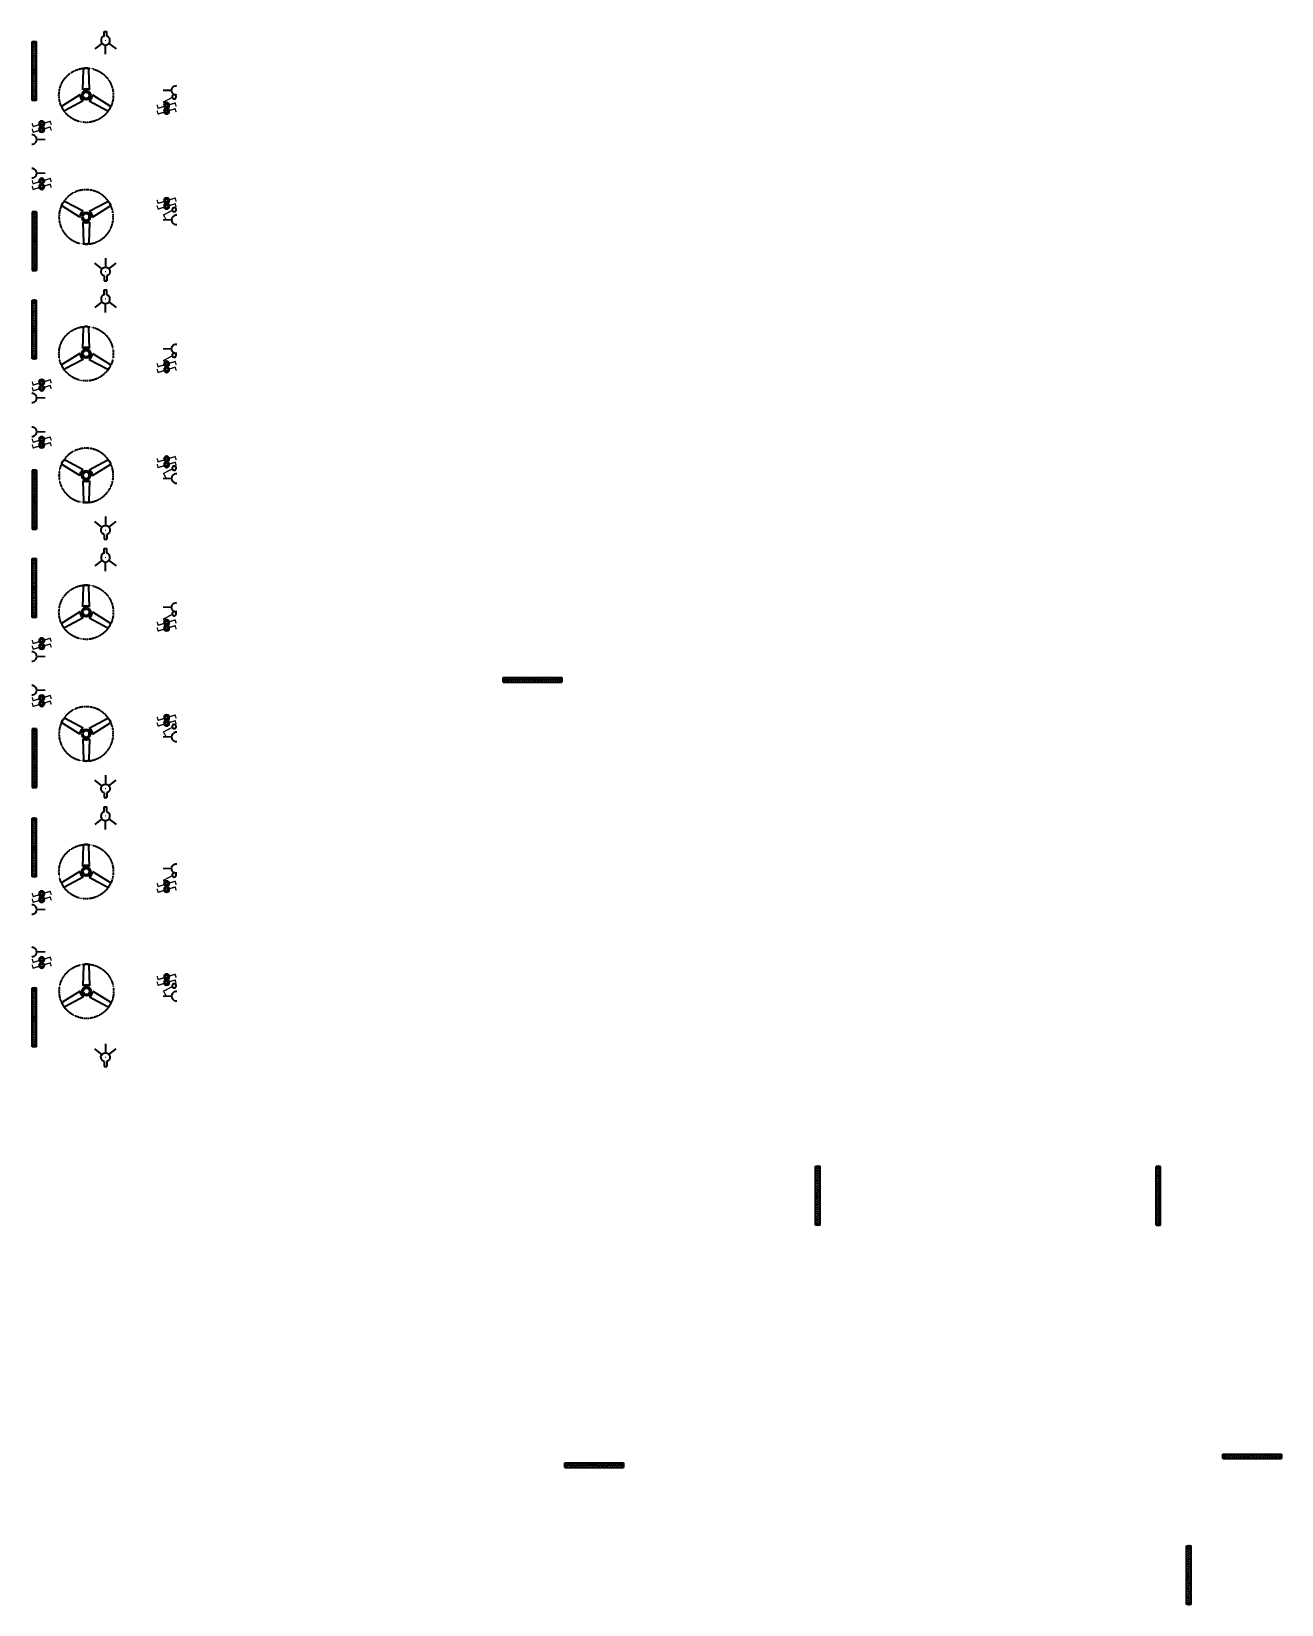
# Model space of a CAD drawing. Header units: inches. Extents: x 2669625 to 18251042, y -990446 to 2819736.
# Drawn here: x 10147928 to 11377305, y 226731 to 1774536 of the extents above; entities that cross this region are included whole.
import ezdxf
from ezdxf.enums import TextEntityAlignment as Align

# ---------------------------------------------------------------- set-up
doc = ezdxf.new("R2010")
doc.units = ezdxf.units.IN
doc.header["$MEASUREMENT"] = 0
doc.linetypes.add('DASHED', pattern=[0.75, 0.5, -0.25])
doc.layers.add('EMATE_LIGHTS', color=6, linetype='Continuous', lineweight=35)
doc.layers.add('EMATE_POINTS', color=1, linetype='Continuous', lineweight=35)
doc.styles.add('ROMAND', font='romand', dxfattribs={"height": 0.08})
doc.styles.get("Standard").update_dxf_attribs({"font": 'arial.ttf'})

# ---------------------------------------------------------------- blocks, each defined once
blk = doc.blocks.new('*U481')
at = {"const_width": 0.375}
blk.add_lwpolyline([(2.9, 0), (1.04, 0)], dxfattribs=at)
blk.add_arc((0, 0), 1.04, 264.6917, 95.3083)
at = {"style": 'ROMAND'}
blk.add_attdef('TYPE', text='', height=1.5, dxfattribs=at).set_placement((0.31, -4.9), align=Align.CENTER)
at = {"style": 'ROMAND', "flags": 1}
for tag, p in [('WATT', (0.22, -7.19)), ('DESC', (0.22, -9.33))]:
    blk.add_attdef(tag, text='', height=1.5, dxfattribs=at).set_placement(p, align=Align.CENTER)
blk = doc.blocks.new('*X375')
at = {"color": 0}
for p, q in [((10989, 18473), (11024, 18508)), ((10989, 18479), (11019, 18508)), ((10989, 18484), (11013, 18508)), ((10989, 18490), (11007, 18508)), ((10989, 18496), (11002, 18508)), ((10989, 18501), (10996, 18508)), ((10989, 18507), (10990, 18508)), ((10995, 18473), (11030, 18508)), ((11000, 18473), (11036, 18508)), ((11006, 18473), (11041, 18508)), ((11012, 18473), (11047, 18508)), ((11017, 18473), (11053, 18508)), ((11023, 18473), (11058, 18508)), ((11029, 18473), (11064, 18508)), ((11034, 18473), (11070, 18508)), ((11040, 18473), (11075, 18508)), ((11046, 18473), (11081, 18508)), ((11051, 18473), (11087, 18508)), ((11057, 18473), (11089, 18505)), ((11063, 18473), (11089, 18499)), ((11068, 18473), (11089, 18494)), ((11074, 18473), (11089, 18488)), ((11080, 18473), (11089, 18483)), ((11085, 18473), (11089, 18477))]:
    blk.add_line(p, q, dxfattribs=at)
blk = doc.blocks.new('*X376')
at = {"color": 0}
for p, q in [((9206, 19683), (9225, 19701)), ((9206, 19688), (9219, 19701)), ((9207, 19678), (9231, 19701)), ((9210, 19675), (9236, 19701)), ((9213, 19672), (9242, 19701)), ((9216, 19670), (9244, 19698)), ((9221, 19669), (9244, 19692)), ((9227, 19669), (9244, 19687)), ((9233, 19669), (9244, 19681)), ((9238, 19669), (9244, 19675)), ((9244, 19669), (9244, 19670))]:
    blk.add_line(p, q, dxfattribs=at)
blk = doc.blocks.new('*X377')
at = {"color": 0}
for p, q in [((10468, 19677), (10492, 19701)), ((10468, 19683), (10486, 19701)), ((10468, 19688), (10481, 19701)), ((10468, 19694), (10475, 19701)), ((10468, 19700), (10469, 19701)), ((10468, 19671), (10497, 19700)), ((10471, 19669), (10500, 19698)), ((10477, 19669), (10503, 19695)), ((10483, 19669), (10505, 19692)), ((10488, 19669), (10506, 19687)), ((10495, 19670), (10505, 19681))]:
    blk.add_line(p, q, dxfattribs=at)
blk = doc.blocks.new('*U445')
for p, q in [((-650, 0), (650, 0)), ((-66, 0), (34, 0)), ((34, -35), (34, 0)), ((327, -22), (327, 0)), ((338, -22), (338, 0)), ((650, 0), (650, -100)), ((-650, -100), (-650, 0)), ((-650, -51), (-650, -49)), ((-650, -100), (650, -100)), ((-635, -34), (-612, -34)), ((-612, -66), (-635, -66)), ((-612, -34), (-612, -66)), ((-66, -35), (-66, 0)), ((-66, -35), (34, -35)), ((327, -22), (338, -22)), ((612, -34), (612, -66)), ((635, -34), (612, -34)), ((612, -66), (635, -66)), ((650, -51), (650, -49))]:
    blk.add_line(p, q)
at = {"linetype": 'DASHED'}
for p, q in [((-612, -34), (612, -34)), ((612, -66), (-612, -66))]:
    blk.add_line(p, q, dxfattribs=at)
for centre, start, end in [((-635, -49), 90, 180), ((-635, -51), 180, 270), ((635, -49), 0, 90), ((635, -51), 270, 0)]:
    blk.add_arc(centre, 15, start, end)
for name, p in [('*X376', (-9856, -19735)), ('*X375', (-11055, -18508)), ('*X377', (-9856, -19735))]:
    blk.add_blockref(name, p)
at = {"style": 'ROMAND', "flags": 1}
for tag, p in [('WATT', (27, -9)), ('DESC', (27, -223))]:
    blk.add_attdef(tag, text='', height=150, dxfattribs=at).set_placement(p, align=Align.CENTER)
blk = doc.blocks.new('*U446')
for p, q in [((-0.32, 0), (0.32, 0)), ((-0.32, -1.05), (-0.32, 0)), ((-0.77, -2.64), (-2.35, -3.87)), ((0, -5), (0, -3)), ((0.32, -1.05), (0.32, 0)), ((0.77, -2.64), (2.35, -3.87))]:
    blk.add_line(p, q)
for points in [[(-0.77, -2.64, 0.25, 0, 0), (-2.35, -3.87, 0, 0, 0)], [(0, -3, 0.25, 0, 0), (0, -5, 0, 0, 0)], [(0.77, -2.64, 0.25, 0, 0), (2.35, -3.87, 0, 0, 0)]]:
    blk.add_lwpolyline(points, format="xyseb")
at = {"const_width": 0.138}
blk.add_lwpolyline([(0, -1.93, 1), (0, -2.07, 1)], format="xyb", close=True, dxfattribs=at)
blk.add_arc((0, -2), 1, 108.3745, 71.6255)
at = {"style": 'ROMAND'}
blk.add_attdef('TYPE', text='', height=1.5, dxfattribs=at).set_placement((0.2, -7), align=Align.CENTER)
at = {"style": 'ROMAND', "flags": 1}
for tag, p in [('WATT', (0.11, -9.29)), ('DESC', (0.11, -11.42))]:
    blk.add_attdef(tag, text='', height=1.5, dxfattribs=at).set_placement(p, align=Align.CENTER)
blk = doc.blocks.new('CFAN-1200')
for p, q in [((-75, 118), (-59, 570)), ((75, 118), (59, 570)), ((-140, 6), (-523, -234)), ((-20, 98), (-20, 139)), ((20, 98), (20, 139)), ((140, 6), (523, -234)), ((-65, -124), (-464, -336)), ((-95, -32), (-130, -52)), ((-75, -66), (-110, -87)), ((65, -124), (464, -336)), ((75, -66), (110, -87)), ((95, -32), (130, -52))]:
    blk.add_line(p, q)
at = {"linetype": 'DASHED'}
blk.add_circle((0, 0), 600, dxfattribs=at)
for radius in [100, 70]:
    blk.add_circle((0, 0), radius)
for centre, radius, start, end in [((-29, 569), 30, 92.9274, 177.9847), ((0, 0), 600, 87.0726, 92.9274), ((29, 569), 30, 2.0153, 87.0726), ((0, 0), 140, 177.6076, 242.3924), ((0, 0), 140, 57.6076, 122.3924), ((0, 0), 140, 297.6076, 2.3924), ((-508, -259), 30, 122.0153, 207.0726), ((0, 0), 600, 207.0726, 212.9274), ((-478, -310), 30, 212.9274, 297.9847), ((478, -310), 30, 242.0153, 327.0726), ((0, 0), 600, 327.0726, 332.9274), ((508, -259), 30, 332.9274, 57.9847)]:
    blk.add_arc(centre, radius, start, end)
at = {"style": 'ROMAND', "flags": 1}
for tag, p in [('WATT', (0, -381)), ('DESC', (0, -595))]:
    blk.add_attdef(tag, text='', height=150, dxfattribs=at).set_placement(p, align=Align.CENTER)
blk = doc.blocks.new('*U482')
at = {"const_width": 0.283}
for points in [[(-2.45, 0.76), (-3.75, 1.16), (-4, 0.39)], [(-1.3, 0.4), (0, 0), (0.24, 0.78)]]:
    blk.add_lwpolyline(points, dxfattribs=at)
blk.add_circle((-1.87, 0.62), 0.602)
at = {"extrusion": (0, 0, -1)}
blk.add_ellipse((-1.87, 0.62), major_axis=(0, 0.339), ratio=1, start_param=0.548994, end_param=6.832179, dxfattribs=at)
at = {"flags": 1}
blk.add_attdef('WATTS', text='', height=2, dxfattribs=at).set_placement((0.92, -0.27), align=Align.CENTER)
blk.add_attdef('CIRC', text='', height=2).set_placement((0.92, -2.27), align=Align.CENTER)
blk = doc.blocks.new('*U483')
at = {"const_width": 0.283}
blk.add_lwpolyline([(0.88, -0.16), (2.8, -1.17), (2.29, -2.13)], dxfattribs=at)
blk.add_ellipse((0.45, 0), major_axis=(-0.32, -0.32), ratio=1, start_param=0.548994, end_param=6.832179)
blk.add_attdef('CIRC', text='', height=2).set_placement((1.96, 3.93), align=Align.CENTER)
at = {"flags": 1}
blk.add_attdef('WATTS', text='', height=2, dxfattribs=at).set_placement((1.96, 1.01), align=Align.CENTER)
blk = doc.blocks.new('*U484')
at = {"const_width": 0.375}
blk.add_lwpolyline([(-2.9, 0), (-1.04, 0)], dxfattribs=at)
blk.add_arc((0, 0), 1.04, 84.6917, 275.3083)
at = {"style": 'ROMAND'}
blk.add_attdef('TYPE', text='', height=1.5, dxfattribs=at).set_placement((0.31, -4.9), align=Align.CENTER)
at = {"style": 'ROMAND', "flags": 1}
for tag, p in [('WATT', (0.22, -7.19)), ('DESC', (0.22, -9.33))]:
    blk.add_attdef(tag, text='', height=1.5, dxfattribs=at).set_placement(p, align=Align.CENTER)

msp = doc.modelspace()

# ---------------------------------------------------------------- block references
at = {"layer": 'EMATE_LIGHTS'}
for name, p, xscale, yscale, zscale, rotation in [('*U445', (10148558, 1735605), 44.5234848398586, 44.5234848398586, 44.5234848398586, 90), ('CFAN-1200', (10201706, 1592085), -44.5234848398586, 44.5234848398586, 44.5234848398586, 180), ('*U445', (10148558, 1568242), -44.5234848398586, 44.5234848398586, 44.5234848398586, 90), ('*U446', (10220699, 1529311), -4452.348483985859, 4452.348483985859, 4452.348483985859, 180), ('*U445', (10148558, 1481274), 44.5234848398586, 44.5234848398586, 44.5234848398586, 90), ('CFAN-1200', (10201706, 1337754), -44.5234848398586, 44.5234848398586, 44.5234848398586, 180), ('*U445', (10148558, 1313912), -44.5234848398586, 44.5234848398586, 44.5234848398586, 90), ('*U446', (10220699, 1274981), -4452.348483985859, 4452.348483985859, 4452.348483985859, 180), ('*U445', (10148558, 1226944), 44.5234848398586, 44.5234848398586, 44.5234848398586, 90), ('CFAN-1200', (10201706, 1083423), -44.5234848398586, 44.5234848398586, 44.5234848398586, 180), ('*U445', (10148558, 1059581), -44.5234848398586, 44.5234848398586, 44.5234848398586, 90), ('*U446', (10220699, 1020650), -4452.348483985859, 4452.348483985859, 4452.348483985859, 180), ('*U445', (10148558, 971655), 44.5234848398586, 44.5234848398586, 44.5234848398586, 90), ('*U445', (10148558, 804458), 44.5234848398586, 44.5234848398586, 44.5234848398586, 90), ('*U446', (10220694, 756280), -4452.348483985859, 4452.348483985859, 4452.348483985859, 180), ('*U445', (10919031, 628967), 44.5234848398586, 44.5234848398586, 44.5234848398586, 90), ('*U445', (11258401, 628866), -44.5234848398586, 44.5234848398586, 44.5234848398586, 270), ('*U445', (11283991, 255671), 44.5234848398586, 44.5234848398586, 44.5234848398586, 90)]:
    msp.add_blockref(name, p, dxfattribs=dict(at, xscale=xscale, yscale=yscale, zscale=zscale, rotation=rotation))
for name, p, xscale, yscale, zscale in [('*U446', (10220699, 1774536), 4452.348483985859, 4452.348483985859, 4452.348483985859), ('CFAN-1200', (10201706, 1711763), 44.5234848398586, 44.5234848398586, 44.5234848398586), ('*U446', (10220699, 1520206), 4452.348483985859, 4452.348483985859, 4452.348483985859), ('CFAN-1200', (10201706, 1457432), 44.5234848398586, 44.5234848398586, 44.5234848398586), ('*U446', (10220699, 1265875), 4452.348483985859, 4452.348483985859, 4452.348483985859), ('CFAN-1200', (10201706, 1203101), 44.5234848398586, 44.5234848398586, 44.5234848398586), ('*U445', (10640688, 1138760), 44.5234848398586, 44.5234848398586, 44.5234848398586), ('*U446', (10220694, 1011595), 4452.348483985859, 4452.348483985859, 4452.348483985859), ('CFAN-1200', (10201706, 947812), 44.5234848398586, 44.5234848398586, 44.5234848398586), ('CFAN-1200', (10202026, 830115), 44.5234848398586, 44.5234848398586, 44.5234848398586), ('*U445', (11348365, 374784), 44.5234848398586, 44.5234848398586, 44.5234848398586), ('*U445', (10701286, 366122), 44.5234848398586, 44.5234848398586, 44.5234848398586)]:
    msp.add_blockref(name, p, dxfattribs=dict(at, xscale=xscale, yscale=yscale, zscale=zscale))
at = {"layer": 'EMATE_POINTS', "xscale": -4452.348483985859, "yscale": 4452.348483985859, "zscale": 4452.348483985859}
for name, p, rotation in [('*U484', (10290291, 1716608), 180), ('*U482', (10272498, 1698963), 359.9999999999917), ('*U482', (10272498, 1693344), 359.9999999999917), ('*U482', (10149632, 1680957), 359.9999999999917), ('*U482', (10149632, 1675339), 359.9999999999917), ('*U482', (10149632, 1624694), 359.9999999999917), ('*U482', (10149632, 1619076), 359.9999999999917), ('*U482', (10272498, 1605409), 359.9999999999917), ('*U482', (10272498, 1599791), 359.9999999999917), ('*U484', (10290291, 1462277), 180), ('*U482', (10272498, 1444632), 359.9999999999917), ('*U482', (10272498, 1439014), 359.9999999999917), ('*U482', (10149632, 1426626), 359.9999999999917), ('*U482', (10149632, 1421008), 359.9999999999917), ('*U482', (10149632, 1370363), 359.9999999999917), ('*U482', (10149632, 1364745), 359.9999999999917), ('*U482', (10272498, 1351078), 359.9999999999917), ('*U482', (10272498, 1345460), 359.9999999999917), ('*U484', (10290291, 1207947), 180), ('*U482', (10272498, 1190301), 359.9999999999917), ('*U482', (10149632, 1172296), 359.9999999999917), ('*U482', (10272498, 1184683), 359.9999999999917), ('*U482', (10149632, 1166677), 359.9999999999917), ('*U482', (10149632, 1116033), 359.9999999999917), ('*U482', (10149632, 1110414), 359.9999999999917), ('*U482', (10272498, 1096748), 359.9999999999917), ('*U482', (10272498, 1091129), 359.9999999999917), ('*U484', (10290291, 950841), 180), ('*U482', (10149632, 923304), 359.9999999999917), ('*U482', (10272498, 933196), 359.9999999999917), ('*U482', (10272498, 927578), 359.9999999999917), ('*U482', (10149632, 917685), 359.9999999999917), ('*U482', (10149632, 858511), 359.9999999999917), ('*U482', (10149632, 852893), 359.9999999999917), ('*U482', (10272498, 841670), 359.9999999999917), ('*U482', (10272498, 836052), 359.9999999999917)]:
    msp.add_blockref(name, p, dxfattribs=dict(at, rotation=rotation))
at = {"layer": 'EMATE_POINTS', "yscale": 4452.348483985859, "zscale": 4452.348483985859}
for name, p, xscale in [('*U483', (10290291, 1710334), -4452.348483985859), ('*U481', (10148558, 1668241), 4452.348483985859), ('*U481', (10148558, 1634986), 4452.348483985859), ('*U483', (10290291, 1599190), -4452.348483985859), ('*U484', (10290291, 1589079), 4452.348483985859), ('*U483', (10290291, 1456004), -4452.348483985859), ('*U481', (10148558, 1413910), 4452.348483985859), ('*U481', (10148558, 1380655), 4452.348483985859), ('*U483', (10290291, 1344860), -4452.348483985859), ('*U484', (10290291, 1334748), 4452.348483985859), ('*U483', (10290291, 1201673), -4452.348483985859), ('*U481', (10148558, 1159580), 4452.348483985859), ('*U481', (10148558, 1126324), 4452.348483985859), ('*U484', (10290291, 1080417), 4452.348483985859), ('*U483', (10290291, 1090529), -4452.348483985859), ('*U483', (10290291, 944568), -4452.348483985859), ('*U481', (10148558, 910588), 4452.348483985859), ('*U481', (10148558, 868803), 4452.348483985859), ('*U483', (10290291, 835452), -4452.348483985859), ('*U484', (10290291, 825340), 4452.348483985859)]:
    msp.add_blockref(name, p, dxfattribs=dict(at, xscale=xscale))

doc.saveas('drawing.dxf')
